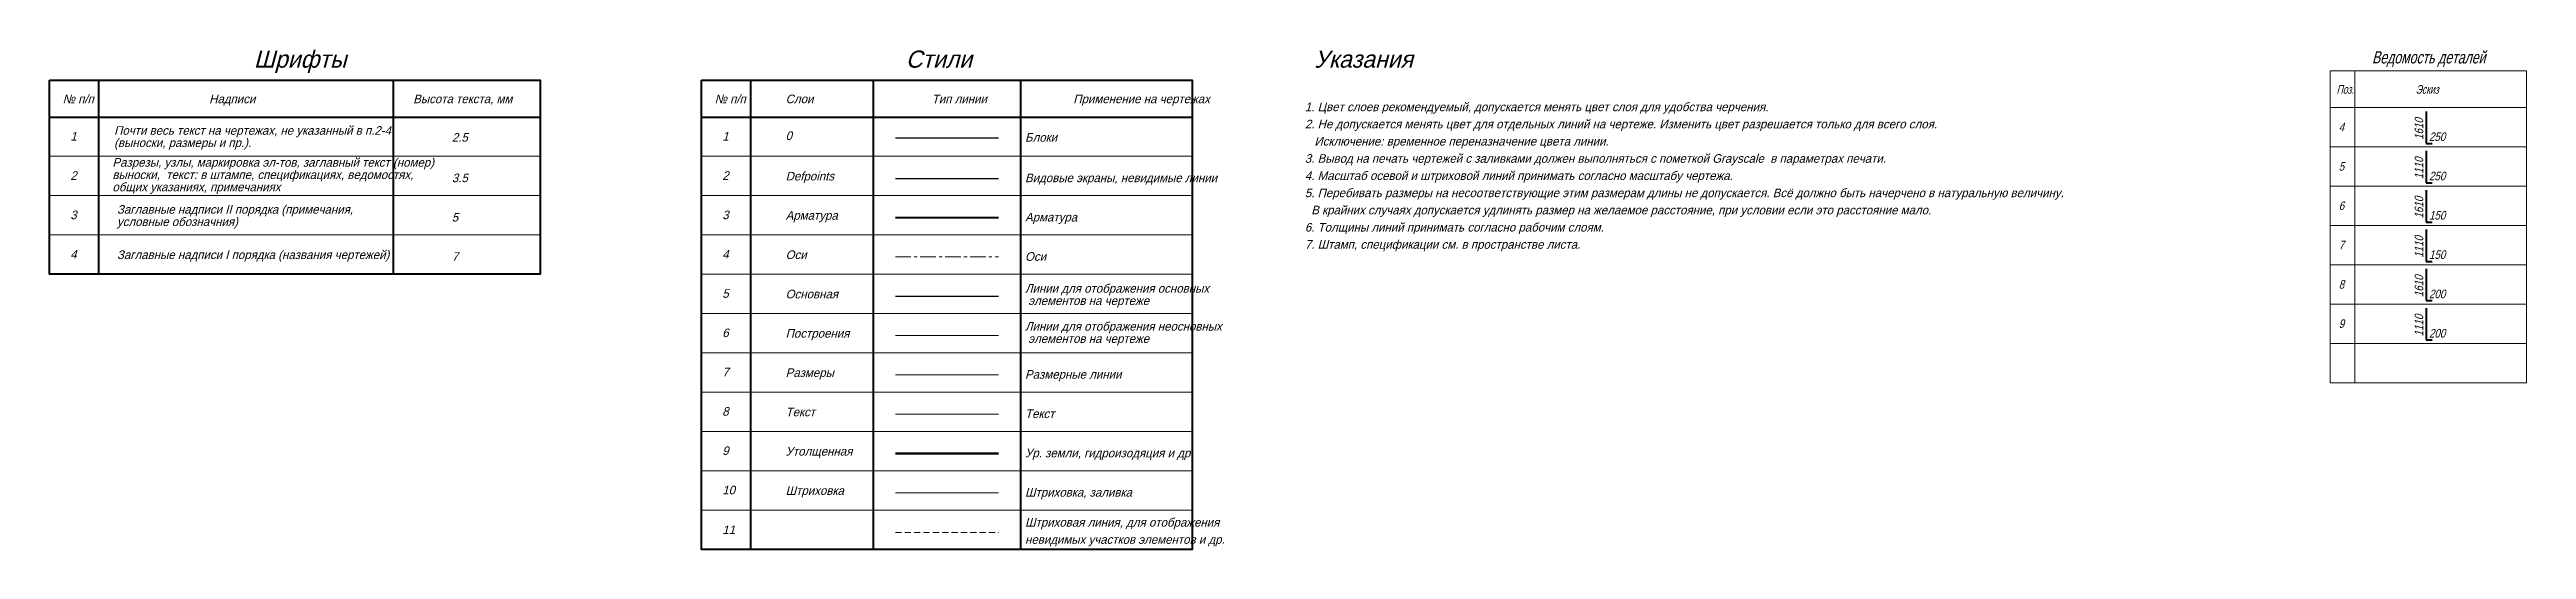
# Model space of a CAD drawing. Header units: millimetres. Extents: x 5929542 to 6152618, y 10240044 to 10382466.
# Drawn here: x 6051679 to 6152618, y 10362122 to 10382466 of the extents above; entities that cross this region are included whole.
import ezdxf
from ezdxf.enums import TextEntityAlignment as Align

# ---------------------------------------------------------------- set-up
doc = ezdxf.new("R2010")
doc.units = ezdxf.units.MM
doc.linetypes.add('осевая', pattern=[50.8, 31.75, -6.35, 6.35, -6.35])
doc.linetypes.add('штриховая', pattern=[19.05, 12.7, -6.35])
doc.layers.get('Defpoints').update_dxf_attribs({"color": 253})
for name, color, linetype, lineweight in [('арматура', 7, 'Continuous', 40), ('Оси', 6, 'осевая', 9), ('Основная', 7, 'Continuous', 30), ('Построения', 7, 'Continuous', 13), ('Размеры', 172, 'Continuous', 13), ('Текст', 134, 'Continuous', 13), ('Утолщенная', 7, 'Continuous', 60), ('Штриховка', 253, 'Continuous', 13)]:
    doc.layers.add(name, color=color, linetype=linetype, lineweight=lineweight)
doc.styles.add('GOST 2.304', font='mipgost.ttf', dxfattribs={"width": 0.75, "oblique": 15})

msp = doc.modelspace()

# ---------------------------------------------------------------- texts
at = {"layer": 'Текст', "style": 'GOST 2.304', "oblique": 15}
for s, height, p in [('Шрифты', 700, (6060003.79941, 10382079.02746)), ('Стили', 700, (6086572.55541, 10382079.02746)), ('Указания', 700, (6103216.06087, 10382079.02746)), ('№ п/п', 350, (6052213.31489, 10380458.99649)), ('№ п/п', 350, (6078782.07089, 10380458.99649)), ('Надписи', 350, (6058184.14418, 10380458.99649)), ('Высота текста, мм', 350, (6066498.94364, 10380458.99649)), ('Слои', 350, (6081675.58981, 10380458.99649)), ('Тип линии', 350, (6087633.02295, 10380458.99649)), ('Применение на чертежах', 350, (6093399.43645, 10380458.99649)), ('2. Не допускается менять цвет для отдельных линий на чертеже. Изменить цвет разрешается только для всего слоя.', 350, (6102835.58063, 10379434.34667)), ('1. Цвет слоев рекомендуемый, допускается менять цвет слоя для удобства черчения.', 350, (6102835.58063, 10380134.34667)), ('1', 350, (6052525.66822, 10378938.1982)), ('Почти весь текст на чертежах, не указанный в п.2-4', 350, (6054310.95234, 10379174.40329)), ('(выноски, размеры и пр.).', 350, (6054310.95234, 10378674.40329)), ('2.5', 350, (6068074.4047, 10378891.95561)), ('1', 350, (6079094.42422, 10378938.1982)), ('0', 350, (6081675.58981, 10378963.24236)), ('Блоки', 350, (6091431.35456, 10378891.95561)), ('   Исключение: временное переназначение цвета линии.', 350, (6102835.58063, 10378734.34667)), ('Разрезы, узлы, маркировка эл-тов, заглавный текст (номер)', 350, (6054242.08303, 10377873.67568)), ('3. Вывод на печать чертежей с заливками должен выполняться с пометкой Grayscale  в параметрах печати.', 350, (6102835.58063, 10378034.34667)), ('2', 350, (6052525.66822, 10377338.1982)), ('выноски,  текст: в штампе, спецификациях, ведомостях,', 350, (6054242.08303, 10377373.67568)), ('общих указаниях, примечаниях', 350, (6054242.08303, 10376873.67568)), ('3.5', 350, (6068074.4047, 10377244.00613)), ('2', 350, (6079094.42422, 10377338.1982)), ('Defpoints', 350, (6081675.58981, 10377315.29287)), ('Видовые экраны, невидимые линии', 350, (6091431.35456, 10377244.00613)), ('4. Масштаб осевой и штриховой линий принимать согласно масштабу чертежа.', 350, (6102835.58063, 10377334.34667)), ('5. Перебивать размеры на несоответствующие этим размерам длины не допускается. Всё должно быть начерчено в натуральную величину.', 350, (6102835.58063, 10376634.34667)), ('3', 350, (6052525.66822, 10375738.1982)), ('условные обозначния)', 350, (6054426.94796, 10375460.87329)), ('Заглавные надписи II порядка (примечания,', 350, (6054426.94796, 10375960.87329)), ('5', 350, (6068074.4047, 10375644.00613)), ('3', 350, (6079094.42422, 10375738.1982)), ('Арматура', 350, (6081675.58981, 10375715.29287)), ('Арматура', 350, (6091431.35456, 10375644.00613)), ('  В крайних случаях допускается удлинять размер на желаемое расстояние, при условии если это расстояние мало.', 350, (6102835.58063, 10375934.34667)), ('6. Толщины линий принимать согласно рабочим слоям.', 350, (6102835.58063, 10375234.34667)), ('7. Штамп, спецификации см. в пространстве листа.', 350, (6102835.58063, 10374534.34667)), ('4', 350, (6052525.66822, 10374138.1982)), ('Заглавные надписи I порядка (названия чертежей)', 350, (6054426.94796, 10374115.29287)), ('7', 350, (6068074.4047, 10374044.00613)), ('4', 350, (6079094.42422, 10374138.1982)), ('Оси', 350, (6081675.58981, 10374115.29287)), ('Оси', 350, (6091431.35456, 10374044.00613)), ('5', 350, (6079094.42422, 10372538.1982)), ('Основная', 350, (6081675.58981, 10372515.29287)), ('Линии для отображения основных', 350, (6091431.35456, 10372746.05485)), (' элементов на чертеже', 350, (6091431.35456, 10372246.05485)), ('6', 350, (6079094.42422, 10370938.1982)), ('Построения', 350, (6081675.58981, 10370915.29287)), ('Линии для отображения неосновных', 350, (6091431.35456, 10371201.87025)), (' элементов на чертеже', 350, (6091431.35456, 10370701.87025)), ('7', 350, (6079094.42422, 10369338.1982)), ('Размеры', 350, (6081675.58981, 10369315.29287)), ('Размерные линии', 350, (6091431.35456, 10369244.00613)), ('8', 350, (6079094.42422, 10367738.1982)), ('Текст', 350, (6081675.58981, 10367715.29287)), ('Текст', 350, (6091431.35456, 10367644.00613)), ('9', 350, (6079094.42422, 10366138.1982)), ('Утолщенная', 350, (6081675.58981, 10366115.29287)), ('Ур. земли, гидроизодяция и др.', 350, (6091431.35456, 10366044.00613)), ('10', 350, (6079094.42422, 10364538.1982)), ('Штриховка', 350, (6081675.58981, 10364515.29287)), ('Штриховка, заливка', 350, (6091431.35456, 10364444.00613)), ('11', 350, (6079094.42422, 10362919.71409)), ('невидимых участков элементов и др.', 350, (6091431.35456, 10362523.57949)), ('Штриховая линия, для отображения', 350, (6091431.35456, 10363223.57949))]:
    msp.add_text(s, height=height, dxfattribs=at).set_placement(p, align=Align.MIDDLE_LEFT)
at = {"layer": 'Текст', "style": 'GOST 2.304', "oblique": 15, "width": 0.85}
for s, p in [('1610', (6148411.21339, 10378791.29138)), ('1110', (6148411.21339, 10377191.29138)), ('1610', (6148411.21339, 10375591.29138)), ('1110', (6148411.21339, 10373991.29138)), ('1610', (6148411.21339, 10372391.29138)), ('1110', (6148411.21339, 10370791.29138))]:
    msp.add_text(s, height=350, rotation=90, dxfattribs=at).set_placement(p)
for s, p in [('4', (6144968.82375, 10379136.17888)), ('250', (6148647.53551, 10378745.33251)), ('5', (6144968.82375, 10377536.17888)), ('250', (6148647.53551, 10377145.33251)), ('6', (6144968.82375, 10375936.17888)), ('150', (6148647.53551, 10375545.33251)), ('7', (6144968.82375, 10374336.17888)), ('150', (6148647.53551, 10373945.33251)), ('8', (6144968.82375, 10372736.17888)), ('200', (6148647.53551, 10372345.33251)), ('9', (6144968.82375, 10371136.17888)), ('200', (6148647.53551, 10370745.33251))]:
    msp.add_text(s, height=350, dxfattribs=at).set_placement(p)
at = {"layer": 'Текст', "attachment_point": 1, "style": 'GOST 2.304'}
for s, insert, char_height in [('Ведомость деталей', (6146321.72265, 10382402.01508), 500), ('Поз.', (6144879.69163, 10381019.60494), 350), ('Эскиз', (6148101.67826, 10381019.60494), 350)]:
    msp.add_mtext_dynamic_manual_height_columns(s, width=56140, gutter_width=15, heights=[0], dxfattribs=dict(at, insert=insert, char_height=char_height))

# ---------------------------------------------------------------- linework, layer by layer
msp.add_line((6086148.32731, 10378873.00297), (6090348.34798, 10378873.00297))
at = {"layer": 'Defpoints'}
msp.add_line((6086148.32731, 10377225.05349), (6090348.34798, 10377225.05349), dxfattribs=at)
at = {"layer": 'арматура'}
for p, q in [((6053678.72298, 10381221.71929), (6053678.72298, 10373321.71929)), ((6065678.72298, 10381221.71929), (6065678.72298, 10373321.71929)), ((6080247.47898, 10381221.71929), (6080247.47898, 10362121.71929)), ((6085247.47898, 10381221.71929), (6085247.47898, 10362121.71929)), ((6091247.47898, 10381221.71929), (6091247.47898, 10362121.71929)), ((6051678.72298, 10379721.71929), (6071678.72298, 10379721.71929)), ((6078247.47898, 10379721.71929), (6098247.47898, 10379721.71929)), ((6148526.28749, 10379946.62223), (6148526.28749, 10378646.62223)), ((6148526.28749, 10378646.62223), (6148776.28749, 10378646.62223)), ((6148526.28749, 10378346.62223), (6148526.28749, 10377046.62223)), ((6148526.28749, 10377046.62223), (6148776.28749, 10377046.62223)), ((6148526.28749, 10376746.62223), (6148526.28749, 10375446.62223)), ((6086148.32731, 10375625.05349), (6090348.34798, 10375625.05349)), ((6148526.28749, 10375446.62223), (6148776.28749, 10375446.62223)), ((6148526.28749, 10375146.62223), (6148526.28749, 10373846.62223)), ((6148526.28749, 10373846.62223), (6148776.28749, 10373846.62223)), ((6148526.28749, 10373546.62223), (6148526.28749, 10372246.62223)), ((6148526.28749, 10372246.62223), (6148776.28749, 10372246.62223)), ((6148526.28749, 10371946.62223), (6148526.28749, 10370646.62223)), ((6148526.28749, 10370646.62223), (6148776.28749, 10370646.62223))]:
    msp.add_line(p, q, dxfattribs=at)
for points in [[(6051678.72298, 10381221.71929), (6071678.72298, 10381221.71929), (6071678.72298, 10373321.71929), (6051678.72298, 10373321.71929)], [(6078247.47898, 10381221.71929), (6098247.47898, 10381221.71929), (6098247.47898, 10362121.71929), (6078247.47898, 10362121.71929)]]:
    msp.add_lwpolyline(points, close=True, dxfattribs=at)
at = {"layer": 'Оси', "ltscale": 20}
msp.add_line((6086148.32731, 10374025.05349), (6090348.34798, 10374025.05349), dxfattribs=at)
at = {"layer": 'Основная'}
msp.add_line((6086148.32731, 10372425.05349), (6090348.34798, 10372425.05349), dxfattribs=at)
at = {"layer": 'Построения'}
for p, q in [((6144618.45528, 10381603.04321), (6144618.45528, 10368903.04321)), ((6144618.45528, 10381603.04321), (6152618.45528, 10381603.04321)), ((6145618.45528, 10381603.04321), (6145618.45528, 10368903.04321)), ((6152618.45528, 10381603.04321), (6152618.45528, 10368903.04321)), ((6144618.45528, 10380103.04321), (6152618.45528, 10380103.04321)), ((6051678.72298, 10378121.71929), (6071678.72298, 10378121.71929)), ((6078247.47898, 10378121.71929), (6098247.47898, 10378121.71929)), ((6144618.45528, 10378503.04321), (6152618.45528, 10378503.04321)), ((6144618.45528, 10376903.04321), (6152618.45528, 10376903.04321)), ((6051678.72298, 10376521.71929), (6071678.72298, 10376521.71929)), ((6078247.47898, 10376521.71929), (6098247.47898, 10376521.71929)), ((6051678.72298, 10374921.71929), (6071678.72298, 10374921.71929)), ((6078247.47898, 10374921.71929), (6098247.47898, 10374921.71929)), ((6144618.45528, 10375303.04321), (6152618.45528, 10375303.04321)), ((6144618.45528, 10373703.04321), (6152618.45528, 10373703.04321)), ((6051678.72298, 10373321.71929), (6071678.72298, 10373321.71929)), ((6078247.47898, 10373321.71929), (6098247.47898, 10373321.71929)), ((6078247.47898, 10371721.71929), (6098247.47898, 10371721.71929)), ((6144618.45528, 10372103.04321), (6152618.45528, 10372103.04321)), ((6086148.32731, 10370825.05349), (6090348.34798, 10370825.05349)), ((6078247.47898, 10370121.71929), (6098247.47898, 10370121.71929)), ((6144618.45528, 10370503.04321), (6152618.45528, 10370503.04321)), ((6144618.45528, 10368903.04321), (6152618.45528, 10368903.04321)), ((6078247.47898, 10368521.71929), (6098247.47898, 10368521.71929)), ((6078247.47898, 10366921.71929), (6098247.47898, 10366921.71929)), ((6078247.47898, 10365321.71929), (6098247.47898, 10365321.71929)), ((6078247.47898, 10363721.71929), (6098247.47898, 10363721.71929)), ((6078247.47898, 10362121.71929), (6098247.47898, 10362121.71929))]:
    msp.add_line(p, q, dxfattribs=at)
at = {"layer": 'Построения', "linetype": 'штриховая', "ltscale": 20}
msp.add_line((6086148.32731, 10362806.56938), (6090348.34798, 10362806.56938), dxfattribs=at)
at = {"layer": 'Размеры'}
msp.add_line((6086148.32731, 10369225.05349), (6090348.34798, 10369225.05349), dxfattribs=at)
at = {"layer": 'Текст'}
msp.add_line((6086148.32731, 10367625.05349), (6090348.34798, 10367625.05349), dxfattribs=at)
at = {"layer": 'Утолщенная'}
msp.add_line((6086148.32731, 10366025.05349), (6090348.34798, 10366025.05349), dxfattribs=at)
at = {"layer": 'Штриховка'}
msp.add_line((6086148.32731, 10364425.05349), (6090348.34798, 10364425.05349), dxfattribs=at)

msp.set_redraw_order([(e.dxf.handle, doc.entitydb.next_handle()) for e in msp.query("TEXT MTEXT ATTDEF DIMENSION ARC_DIMENSION")])  # texts and dimensions are drawn at this point

doc.saveas('drawing.dxf')
